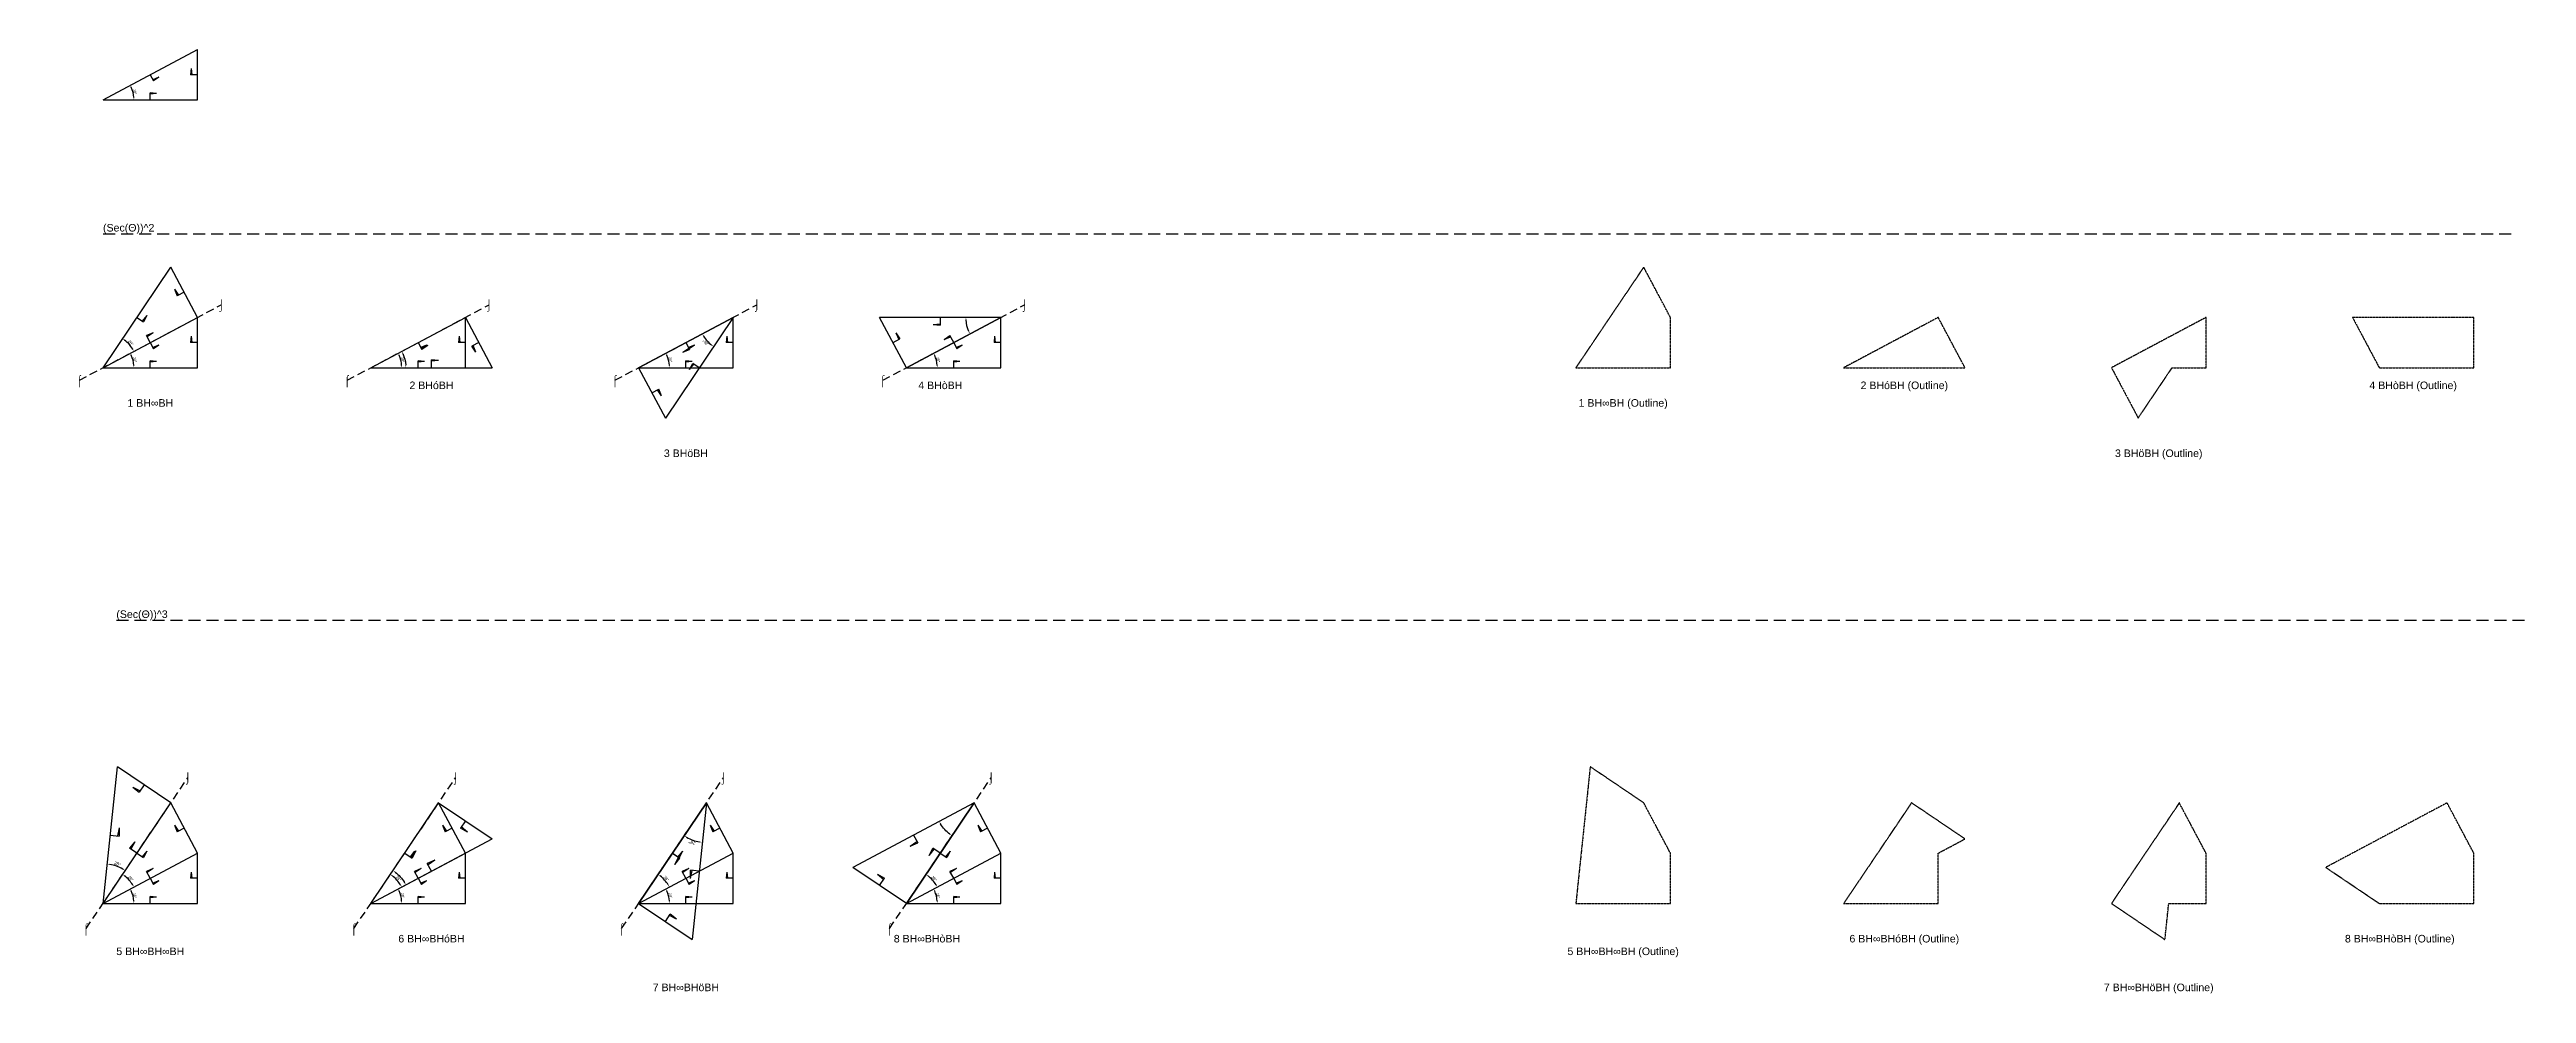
# Model space of a CAD drawing. Header units: millimetres. Extents: x 109495 to 889476, y -4752178 to 24518.
# Drawn here: x 122426 to 515263, y -125139 to 24518 of the extents above; entities that cross this region are included whole.
import ezdxf
from ezdxf.enums import TextEntityAlignment as Align

# ---------------------------------------------------------------- set-up
doc = ezdxf.new("R2010")
doc.units = ezdxf.units.MM
doc.header["$PDMODE"] = 35
doc.linetypes.add('DASHED', pattern=[19.05, 12.7, -6.35])
for name, color, linetype in [('BASE', 170, 'Continuous'), ('HYPOTENUSE', 20, 'Continuous'), ('PERPENDICULAR', 90, 'Continuous')]:
    doc.layers.add(name, color=color, linetype=linetype)
doc.styles.add('Arial', font='arial_0.ttf')
doc.dimstyles.new('ISO-25', dxfattribs={"dimtxt": 250, "dimasz": 100, "dimexe": 1.25, "dimexo": 0.625, "dimgap": 100, "dimtad": 1, "dimdec": 0, "dimtxsty": 'Arial', "dimcen": 2.5, "dimadec": 0, "dimazin": 0, "dimtfac": 1, "dimtdec": 0, "dimtmove": 0, "dimatfit": 3, "dimfxl": 1, "dimarcsym": 0})

msp = doc.modelspace()

# ---------------------------------------------------------------- texts
at = {"linetype": 'DASHED', "ltscale": 100, "style": 'Arial'}
for s, p in [('(Sec(Θ))^ 2', (130908, -4694)), ('(Sec(Θ))^ 3', (133020, -65968))]:
    msp.add_text(s, height=1200, dxfattribs=at).set_placement(p, align=Align.BOTTOM_LEFT)
for s, p in [('⌡', (149658, -15960)), ('⌡', (192129, -15960)), ('⌡', (234600, -15960)), ('⌡', (277072, -15960)), ('⌠', (127158, -27923)), ('⌠', (169629, -27923)), ('⌠', (212100, -27923)), ('⌠', (254572, -27923)), ('1 BH∞BH', (138408, -31512)), ('2 BHóBH', (182999, -28721)), ('4 BHòBH', (263701, -28721)), ('1 BH∞BH (Outline)', (372000, -31512)), ('2 BHóBH (Outline)', (416592, -28721)), ('4 BHòBH (Outline)', (497294, -28721)), ('3 BHöBH', (223350, -39488)), ('3 BHöBH (Outline)', (456943, -39488)), ('⌡', (144357, -90933)), ('⌡', (186828, -90933)), ('⌡', (229300, -90933)), ('⌡', (271771, -90933)), ('⌠', (128218, -114860)), ('⌠', (170689, -114860)), ('6 BH∞BHóBH', (182999, -116455)), ('⌠', (213161, -114860)), ('⌠', (255632, -114860)), ('8 BH∞BHòBH', (261581, -116455)), ('5 BH∞BH∞BH (Outline)', (372000, -118457)), ('6 BH∞BHóBH (Outline)', (416592, -116455)), ('8 BH∞BHòBH (Outline)', (495174, -116455)), ('5 BH∞BH∞BH', (138408, -118457)), ('7 BH∞BHöBH', (223350, -124178)), ('7 BH∞BHöBH (Outline)', (456943, -124178))]:
    msp.add_text(s, height=1200, dxfattribs=at).set_placement(p, align=Align.MIDDLE_CENTER)

# ---------------------------------------------------------------- blocks, each defined once
blk = doc.blocks.new('*D9')
at = {"color": 0, "lineweight": -2, "ltscale": 100, "transparency": 16777216}
blk.add_arc((0, 0), 4906, 4.08845, 23.91155, dxfattribs=at)
at = {"color": 0, "ltscale": 100, "transparency": 16777216}
for points in [[(4432, 1963), (4537, 2014), (4332, 2303)], [(4952, 352), (4835, 348), (4906, 0)]]:
    blk.add_solid(points, dxfattribs=at)
at = {"layer": 'Defpoints', "color": 0, "ltscale": 100, "transparency": 16777216}
for p in [(15000, 7976), (0, 0), (0, 0), (4841, 796), (15000, 0)]:
    blk.add_point(p, dxfattribs=at)
at = {"color": 0, "ltscale": 100, "transparency": 16777216, "insert": (5055, 1260), "char_height": 400, "attachment_point": 5, "rotation": 284, "style": 'Arial'}
blk.add_mtext('28°', dxfattribs=at)
blk = doc.blocks.new('SanjoyNathGeometrifyingTrigonometryFundamentalLockedSet')
at = {"color": 242, "linetype": 'DASHED', "ltscale": 100, "true_color": 0xcd2027}
for p, q in [((7500, 3987.8), (8016.4, 3016.6)), ((8852.4, 3574.3), (7922.5, 3193.2)), ((8852.4, 3574.3), (8016.4, 3016.6))]:
    blk.add_line(p, q, dxfattribs=at)
at = {"color": 114, "linetype": 'DASHED', "ltscale": 100, "true_color": 0x139b48}
for p, q in [((14000, 4987.8), (13900, 3987.8)), ((15000, 3987.8), (13900, 3987.8)), ((14000, 4987.8), (14100, 3987.8))]:
    blk.add_line(p, q, dxfattribs=at)
at = {"color": 159, "linetype": 'DASHED', "ltscale": 100, "true_color": 0x22346e}
for p, q in [((7500, 0), (7500, 1100)), ((8500, 1000), (7500, 1100)), ((8500, 1000), (7500, 900))]:
    blk.add_line(p, q, dxfattribs=at)
at = {"layer": 'BASE'}
blk.add_line((0, 0), (15000, 0), dxfattribs=at)
at = {"layer": 'HYPOTENUSE'}
blk.add_line((0, 0), (15000, 7975.6), dxfattribs=at)
at = {"layer": 'PERPENDICULAR'}
blk.add_line((15000, 0), (15000, 7975.6), dxfattribs=at)
at = {"color": 4, "ltscale": 100}
dim = blk.add_angular_dim_2l(base=(4841, 795.6), line1=((0, 0), (15000, 0)), line2=((0, 0), (15000, 7975.6)), dimstyle='ISO-25', override={"dimtxt": 400, "dimasz": 350, "dimgap": 100}, dxfattribs=at)
dim.commit()
dim.dimension.update_dxf_attribs({"geometry": '*D9', "text_midpoint": (5055.4, 1260.5)})

# ---------------------------------------------------------------- linework, layer by layer
at = {"linetype": 'DASHED', "ltscale": 150}
for p, q in [((130908, -4694), (513150, -4694)), ((133020, -65968), (515263, -65968))]:
    msp.add_line(p, q, dxfattribs=at)
at = {"linetype": 'DASHED', "ltscale": 100}
for p, q in [((127158, -27923), (149658, -15960)), ((169629, -27923), (192129, -15960)), ((212100, -27923), (234600, -15960)), ((254572, -27923), (277072, -15960)), ((128218, -114860), (144357, -90933)), ((170689, -114860), (186828, -90933)), ((213161, -114860), (229300, -90933)), ((255632, -114860), (271771, -90933))]:
    msp.add_line(p, q, dxfattribs=at)
at = {"linetype": 'DASHED'}
for points in [[(364500, -25929), (379500, -25929), (379500, -17954), (375260, -9978)], [(426212, -25929), (421972, -17954), (406972, -25929)], [(459063, -25929), (464443, -25929), (464443, -17954), (449443, -25929), (453684, -33905)], [(487674, -17954), (491914, -25929), (506914, -25929), (506914, -17954)], [(364500, -110872), (379500, -110872), (379500, -102896), (375260, -94921), (366778, -89200)], [(406972, -110872), (421972, -110872), (421972, -102896), (426212, -100641), (417731, -94921)], [(458526, -110872), (464443, -110872), (464443, -102896), (460202, -94921), (449443, -110872), (457924, -116593)], [(483433, -105151), (491914, -110872), (506914, -110872), (506914, -102896), (502674, -94921)]]:
    msp.add_lwpolyline(points, close=True, dxfattribs=at)

# ---------------------------------------------------------------- block references
for p in [(130908, 16542), (130908, -25929), (173379, -25929), (215850, -25929), (258322, -25929), (130908, -110872), (173379, -110872), (215850, -110872), (258322, -110872)]:
    msp.add_blockref('SanjoyNathGeometrifyingTrigonometryFundamentalLockedSet', p, dxfattribs=at)
at = {"linetype": 'DASHED', "ltscale": 100}
for p, xscale, yscale, zscale, rotation in [((130908, -25929), 1.132570050689039, 1.132570050689039, 1.132570050689039, 27.99999999999999), ((273322, -17954), -1.132570050689039, 1.132570050689039, 1.132570050689039, 27.99999999999998), ((173379, -25929), -1.132570050689037, 1.132570050689037, 1.132570050689037, 208), ((230850, -17954), 1.132570050689037, 1.132570050689037, 1.132570050689037, 208.0000000000001), ((130908, -110872), 1.282714919717771, 1.282714919717771, 1.282714919717771, 56.00000000000003), ((269081, -94921), -1.282714919717773, 1.282714919717773, 1.282714919717773, 55.99999999999996), ((130908, -110872), 1.132570050689039, 1.132570050689039, 1.132570050689039, 27.99999999999999), ((173379, -110872), 1.132570050689039, 1.132570050689039, 1.132570050689039, 27.99999999999999), ((173379, -110872), -1.282714919717771, 1.282714919717771, 1.282714919717771, 236), ((215850, -110872), 1.132570050689039, 1.132570050689039, 1.132570050689039, 27.99999999999999), ((226610, -94921), 1.282714919717771, 1.282714919717771, 1.282714919717771, 236.0000000000001), ((258322, -110872), 1.132570050689039, 1.132570050689039, 1.132570050689039, 27.99999999999999)]:
    msp.add_blockref('SanjoyNathGeometrifyingTrigonometryFundamentalLockedSet', p, dxfattribs=dict(at, xscale=xscale, yscale=yscale, zscale=zscale, rotation=rotation))

msp.set_redraw_order([(e.dxf.handle, doc.entitydb.next_handle()) for e in msp.query("TEXT MTEXT ATTDEF DIMENSION ARC_DIMENSION")])  # texts and dimensions are drawn at this point

doc.saveas('drawing.dxf')
